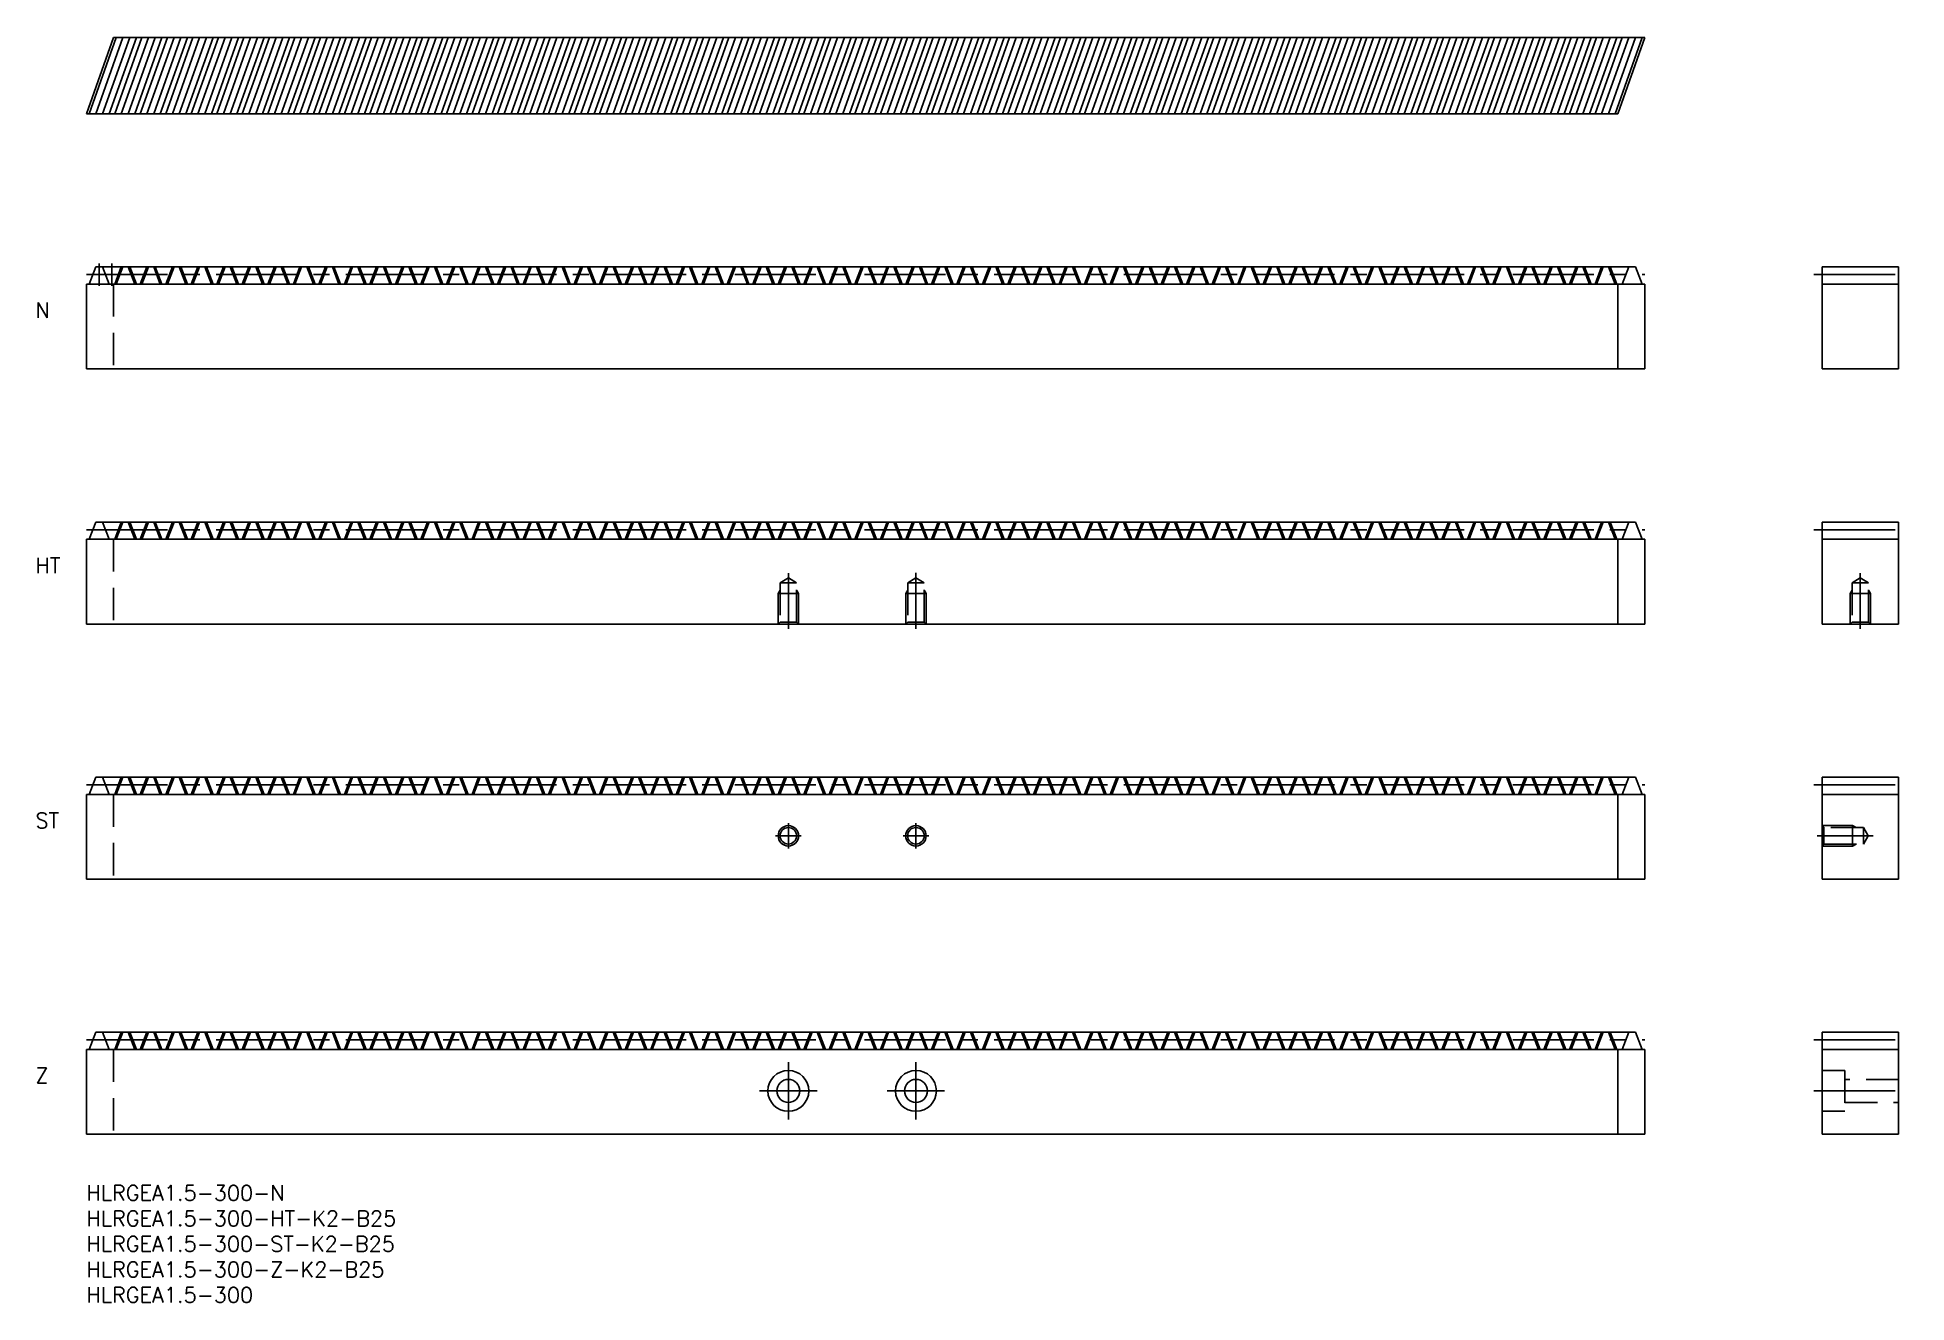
# Model space of a CAD drawing. Extents: x -10 to 357, y -23 to 225.
import ezdxf

# ---------------------------------------------------------------- set-up
doc = ezdxf.new("R2010")
doc.units = 0
doc.header["$LTSCALE"] = 0.5
doc.linetypes.add('CENTER', pattern=[50.8, 31.75, -6.35, 6.35, -6.35])
doc.linetypes.add('DASHED', pattern=[19.05, 12.7, -6.35])
doc.layers.get('0').update_dxf_attribs({"linetype": 'CONTINUOUS'})
for name, color, linetype in [('MSM_CENTER', 1, 'CENTER'), ('MSM_CONTINUOUS', 7, 'CONTINUOUS'), ('MSM_DASHED', 4, 'DASHED'), ('MSM_NARROW', 5, 'CONTINUOUS'), ('MSM_PART_NUMBER', 7, 'CONTINUOUS')]:
    doc.layers.add(name, color=color, linetype=linetype)
doc.styles.get("Standard").update_dxf_attribs({"font": 'txt.shx', "height": 3, "bigfont": 'bigfont.shx'})

msp = doc.modelspace()

# ---------------------------------------------------------------- texts
at = {"layer": 'MSM_PART_NUMBER'}
for s, p in [('N', (-10, 170)), ('HT', (-10, 120)), ('ST', (-10, 70)), ('Z', (-10, 20)), ('HLRGEA1.5-300-N', (0, -3)), ('HLRGEA1.5-300-HT-K2-B25', (0, -8)), ('HLRGEA1.5-300-ST-K2-B25', (0, -13)), ('HLRGEA1.5-300-Z-K2-B25', (0, -18)), ('HLRGEA1.5-300', (0, -23))]:
    msp.add_text(s, height=3, dxfattribs=at).set_placement(p)

# ---------------------------------------------------------------- linework, layer by layer
for p, q in [((5.32, 225), (305.32, 225)), ((0, 210), (300, 210)), ((1.83, 180), (303.49, 180)), ((1.83, 130), (303.49, 130)), ((1.83, 80), (303.49, 80)), ((1.83, 30), (303.49, 30))]:
    msp.add_line(p, q)
at = {"layer": 'MSM_CENTER'}
for p, q in [((2.5, 180.7), (2.5, 176.3)), ((5, 180.7), (5, 176.3)), ((0, 178.5), (305.32, 178.5)), ((338.43, 178.5), (356.57, 178.5)), ((0, 128.5), (305.32, 128.5)), ((338.43, 128.5), (356.57, 128.5)), ((137.5, 119.98), (137.5, 109.05)), ((162.5, 120.03), (162.5, 109.09)), ((347.5, 119.98), (347.5, 109.05)), ((0, 78.5), (305.32, 78.5)), ((338.43, 78.5), (356.57, 78.5)), ((137.5, 66), (137.5, 71)), ((162.5, 66), (162.5, 71)), ((135, 68.5), (140, 68.5)), ((160, 68.5), (165, 68.5)), ((339.05, 68.5), (349.99, 68.5)), ((0, 28.5), (305.32, 28.5)), ((338.43, 28.5), (356.57, 28.5)), ((137.5, 12.87), (137.5, 24.12)), ((162.5, 12.87), (162.5, 24.12)), ((131.87, 18.5), (143.12, 18.5)), ((156.87, 18.5), (168.12, 18.5)), ((338.43, 18.5), (356.57, 18.5))]:
    msp.add_line(p, q, dxfattribs=at)
at = {"layer": 'MSM_CONTINUOUS'}
for p, q in [((5.32, 225), (0, 210)), ((5.85, 225), (0.53, 210)), ((7.15, 225), (1.83, 210)), ((3.17, 210), (8.49, 225)), ((9.79, 225), (4.47, 210)), ((10.85, 225), (5.53, 210)), ((12.15, 225), (6.83, 210)), ((8.17, 210), (13.49, 225)), ((14.79, 225), (9.47, 210)), ((15.85, 225), (10.53, 210)), ((17.15, 225), (11.83, 210)), ((13.17, 210), (18.49, 225)), ((19.79, 225), (14.47, 210)), ((20.85, 225), (15.53, 210)), ((22.15, 225), (16.83, 210)), ((18.17, 210), (23.49, 225)), ((24.79, 225), (19.47, 210)), ((25.85, 225), (20.53, 210)), ((27.15, 225), (21.83, 210)), ((23.17, 210), (28.49, 225)), ((29.79, 225), (24.47, 210)), ((30.85, 225), (25.53, 210)), ((32.15, 225), (26.83, 210)), ((28.17, 210), (33.49, 225)), ((34.79, 225), (29.47, 210)), ((35.85, 225), (30.53, 210)), ((37.15, 225), (31.83, 210)), ((33.17, 210), (38.49, 225)), ((39.79, 225), (34.47, 210)), ((40.85, 225), (35.53, 210)), ((42.15, 225), (36.83, 210)), ((38.17, 210), (43.49, 225)), ((44.79, 225), (39.47, 210)), ((45.85, 225), (40.53, 210)), ((47.15, 225), (41.83, 210)), ((43.17, 210), (48.49, 225)), ((49.79, 225), (44.47, 210)), ((50.85, 225), (45.53, 210)), ((52.15, 225), (46.83, 210)), ((48.17, 210), (53.49, 225)), ((54.79, 225), (49.47, 210)), ((55.85, 225), (50.53, 210)), ((57.15, 225), (51.83, 210)), ((53.17, 210), (58.49, 225)), ((59.79, 225), (54.47, 210)), ((60.85, 225), (55.53, 210)), ((62.15, 225), (56.83, 210)), ((58.17, 210), (63.49, 225)), ((64.79, 225), (59.47, 210)), ((65.85, 225), (60.53, 210)), ((67.15, 225), (61.83, 210)), ((63.17, 210), (68.49, 225)), ((69.79, 225), (64.47, 210)), ((70.85, 225), (65.53, 210)), ((72.15, 225), (66.83, 210)), ((68.17, 210), (73.49, 225)), ((74.79, 225), (69.47, 210)), ((75.85, 225), (70.53, 210)), ((77.15, 225), (71.83, 210)), ((73.17, 210), (78.49, 225)), ((79.79, 225), (74.47, 210)), ((80.85, 225), (75.53, 210)), ((82.15, 225), (76.83, 210)), ((78.17, 210), (83.49, 225)), ((84.79, 225), (79.47, 210)), ((85.85, 225), (80.53, 210)), ((87.15, 225), (81.83, 210)), ((83.17, 210), (88.49, 225)), ((89.79, 225), (84.47, 210)), ((90.85, 225), (85.53, 210)), ((92.15, 225), (86.83, 210)), ((88.17, 210), (93.49, 225)), ((94.79, 225), (89.47, 210)), ((95.85, 225), (90.53, 210)), ((97.15, 225), (91.83, 210)), ((93.17, 210), (98.49, 225)), ((99.79, 225), (94.47, 210)), ((100.85, 225), (95.53, 210)), ((102.15, 225), (96.83, 210)), ((98.17, 210), (103.49, 225)), ((104.79, 225), (99.47, 210)), ((105.85, 225), (100.53, 210)), ((107.15, 225), (101.83, 210)), ((103.17, 210), (108.49, 225)), ((109.79, 225), (104.47, 210)), ((110.85, 225), (105.53, 210)), ((112.15, 225), (106.83, 210)), ((108.17, 210), (113.49, 225)), ((114.79, 225), (109.47, 210)), ((115.85, 225), (110.53, 210)), ((117.15, 225), (111.83, 210)), ((113.17, 210), (118.49, 225)), ((119.79, 225), (114.47, 210)), ((120.85, 225), (115.53, 210)), ((122.15, 225), (116.83, 210)), ((118.17, 210), (123.49, 225)), ((124.79, 225), (119.47, 210)), ((125.85, 225), (120.53, 210)), ((127.15, 225), (121.83, 210)), ((123.17, 210), (128.49, 225)), ((129.79, 225), (124.47, 210)), ((130.85, 225), (125.53, 210)), ((132.15, 225), (126.83, 210)), ((128.17, 210), (133.49, 225)), ((134.79, 225), (129.47, 210)), ((135.85, 225), (130.53, 210)), ((137.15, 225), (131.83, 210)), ((133.17, 210), (138.49, 225)), ((139.79, 225), (134.47, 210)), ((140.85, 225), (135.53, 210)), ((142.15, 225), (136.83, 210)), ((138.17, 210), (143.49, 225)), ((144.79, 225), (139.47, 210)), ((145.85, 225), (140.53, 210)), ((147.15, 225), (141.83, 210)), ((143.17, 210), (148.49, 225)), ((149.79, 225), (144.47, 210)), ((150.85, 225), (145.53, 210)), ((152.15, 225), (146.83, 210)), ((148.17, 210), (153.49, 225)), ((154.79, 225), (149.47, 210)), ((155.85, 225), (150.53, 210)), ((157.15, 225), (151.83, 210)), ((153.17, 210), (158.49, 225)), ((159.79, 225), (154.47, 210)), ((160.85, 225), (155.53, 210)), ((162.15, 225), (156.83, 210)), ((158.17, 210), (163.49, 225)), ((164.79, 225), (159.47, 210)), ((165.85, 225), (160.53, 210)), ((167.15, 225), (161.83, 210)), ((163.17, 210), (168.49, 225)), ((169.79, 225), (164.47, 210)), ((170.85, 225), (165.53, 210)), ((172.15, 225), (166.83, 210)), ((168.17, 210), (173.49, 225)), ((174.79, 225), (169.47, 210)), ((175.85, 225), (170.53, 210)), ((177.15, 225), (171.83, 210)), ((173.17, 210), (178.49, 225)), ((179.79, 225), (174.47, 210)), ((180.85, 225), (175.53, 210)), ((182.15, 225), (176.83, 210)), ((178.17, 210), (183.49, 225)), ((184.79, 225), (179.47, 210)), ((185.85, 225), (180.53, 210)), ((187.15, 225), (181.83, 210)), ((183.17, 210), (188.49, 225)), ((189.79, 225), (184.47, 210)), ((190.85, 225), (185.53, 210)), ((192.15, 225), (186.83, 210)), ((188.17, 210), (193.49, 225)), ((194.79, 225), (189.47, 210)), ((195.85, 225), (190.53, 210)), ((197.15, 225), (191.83, 210)), ((193.17, 210), (198.49, 225)), ((199.79, 225), (194.47, 210)), ((200.85, 225), (195.53, 210)), ((202.15, 225), (196.83, 210)), ((198.17, 210), (203.49, 225)), ((204.79, 225), (199.47, 210)), ((205.85, 225), (200.53, 210)), ((207.15, 225), (201.83, 210)), ((203.17, 210), (208.49, 225)), ((209.79, 225), (204.47, 210)), ((210.85, 225), (205.53, 210)), ((212.15, 225), (206.83, 210)), ((208.17, 210), (213.49, 225)), ((214.79, 225), (209.47, 210)), ((215.85, 225), (210.53, 210)), ((217.15, 225), (211.83, 210)), ((213.17, 210), (218.49, 225)), ((219.79, 225), (214.47, 210)), ((220.85, 225), (215.53, 210)), ((222.15, 225), (216.83, 210)), ((218.17, 210), (223.49, 225)), ((224.79, 225), (219.47, 210)), ((225.85, 225), (220.53, 210)), ((227.15, 225), (221.83, 210)), ((223.17, 210), (228.49, 225)), ((229.79, 225), (224.47, 210)), ((230.85, 225), (225.53, 210)), ((232.15, 225), (226.83, 210)), ((228.17, 210), (233.49, 225)), ((234.79, 225), (229.47, 210)), ((235.85, 225), (230.53, 210)), ((237.15, 225), (231.83, 210)), ((233.17, 210), (238.49, 225)), ((239.79, 225), (234.47, 210)), ((240.85, 225), (235.53, 210)), ((242.15, 225), (236.83, 210)), ((238.17, 210), (243.49, 225)), ((244.79, 225), (239.47, 210)), ((245.85, 225), (240.53, 210)), ((247.15, 225), (241.83, 210)), ((243.17, 210), (248.49, 225)), ((249.79, 225), (244.47, 210)), ((250.85, 225), (245.53, 210)), ((252.15, 225), (246.83, 210)), ((248.17, 210), (253.49, 225)), ((254.79, 225), (249.47, 210)), ((255.85, 225), (250.53, 210)), ((257.15, 225), (251.83, 210)), ((253.17, 210), (258.49, 225)), ((259.79, 225), (254.47, 210)), ((260.85, 225), (255.53, 210)), ((262.15, 225), (256.83, 210)), ((258.17, 210), (263.49, 225)), ((264.79, 225), (259.47, 210)), ((265.85, 225), (260.53, 210)), ((267.15, 225), (261.83, 210)), ((263.17, 210), (268.49, 225)), ((269.79, 225), (264.47, 210)), ((270.85, 225), (265.53, 210)), ((272.15, 225), (266.83, 210)), ((268.17, 210), (273.49, 225)), ((274.79, 225), (269.47, 210)), ((275.85, 225), (270.53, 210)), ((277.15, 225), (271.83, 210)), ((273.17, 210), (278.49, 225)), ((279.79, 225), (274.47, 210)), ((280.85, 225), (275.53, 210)), ((282.15, 225), (276.83, 210)), ((278.17, 210), (283.49, 225)), ((284.79, 225), (279.47, 210)), ((285.85, 225), (280.53, 210)), ((287.15, 225), (281.83, 210)), ((283.17, 210), (288.49, 225)), ((289.79, 225), (284.47, 210)), ((290.85, 225), (285.53, 210)), ((292.15, 225), (286.83, 210)), ((288.17, 210), (293.49, 225)), ((294.79, 225), (289.47, 210)), ((295.85, 225), (290.53, 210)), ((297.15, 225), (291.83, 210)), ((293.17, 210), (298.49, 225)), ((299.79, 225), (294.47, 210)), ((300.85, 225), (295.53, 210)), ((302.15, 225), (296.83, 210)), ((303.49, 225), (298.17, 210)), ((304.79, 225), (299.47, 210)), ((300, 210), (305.32, 225)), ((0.53, 176.63), (1.83, 180)), ((3.17, 180), (4.47, 176.63)), ((5.53, 176.63), (6.83, 180)), ((8.17, 180), (9.47, 176.63)), ((10.53, 176.63), (11.83, 180)), ((13.17, 180), (14.47, 176.63)), ((15.53, 176.63), (16.83, 180)), ((18.17, 180), (19.47, 176.63)), ((20.53, 176.63), (21.83, 180)), ((23.17, 180), (24.47, 176.63)), ((25.53, 176.63), (26.83, 180)), ((28.17, 180), (29.47, 176.63)), ((30.53, 176.63), (31.83, 180)), ((33.17, 180), (34.47, 176.63)), ((35.53, 176.63), (36.83, 180)), ((38.17, 180), (39.47, 176.63)), ((40.53, 176.63), (41.83, 180)), ((43.17, 180), (44.47, 176.63)), ((45.53, 176.63), (46.83, 180)), ((48.17, 180), (49.47, 176.63)), ((50.53, 176.63), (51.83, 180)), ((53.17, 180), (54.47, 176.63)), ((55.53, 176.63), (56.83, 180)), ((58.17, 180), (59.47, 176.63)), ((60.53, 176.63), (61.83, 180)), ((63.17, 180), (64.47, 176.63)), ((65.53, 176.63), (66.83, 180)), ((68.17, 180), (69.47, 176.63)), ((70.53, 176.63), (71.83, 180)), ((73.17, 180), (74.47, 176.63)), ((75.53, 176.63), (76.83, 180)), ((78.17, 180), (79.47, 176.63)), ((80.53, 176.63), (81.83, 180)), ((83.17, 180), (84.47, 176.63)), ((85.53, 176.63), (86.83, 180)), ((88.17, 180), (89.47, 176.63)), ((90.53, 176.63), (91.83, 180)), ((93.17, 180), (94.47, 176.63)), ((95.53, 176.63), (96.83, 180)), ((98.17, 180), (99.47, 176.63)), ((100.53, 176.63), (101.83, 180)), ((103.17, 180), (104.47, 176.63)), ((105.53, 176.63), (106.83, 180)), ((108.17, 180), (109.47, 176.63)), ((110.53, 176.63), (111.83, 180)), ((113.17, 180), (114.47, 176.63)), ((115.53, 176.63), (116.83, 180)), ((118.17, 180), (119.47, 176.63)), ((120.53, 176.63), (121.83, 180)), ((123.17, 180), (124.47, 176.63)), ((125.53, 176.63), (126.83, 180)), ((128.17, 180), (129.47, 176.63)), ((130.53, 176.63), (131.83, 180)), ((133.17, 180), (134.47, 176.63)), ((135.53, 176.63), (136.83, 180)), ((138.17, 180), (139.47, 176.63)), ((140.53, 176.63), (141.83, 180)), ((143.17, 180), (144.47, 176.63)), ((145.53, 176.63), (146.83, 180)), ((148.17, 180), (149.47, 176.63)), ((150.53, 176.63), (151.83, 180)), ((153.17, 180), (154.47, 176.63)), ((155.53, 176.63), (156.83, 180)), ((158.17, 180), (159.47, 176.63)), ((160.53, 176.63), (161.83, 180)), ((163.17, 180), (164.47, 176.63)), ((165.53, 176.63), (166.83, 180)), ((168.17, 180), (169.47, 176.63)), ((170.53, 176.63), (171.83, 180)), ((173.17, 180), (174.47, 176.63)), ((175.53, 176.63), (176.83, 180)), ((178.17, 180), (179.47, 176.63)), ((180.53, 176.63), (181.83, 180)), ((183.17, 180), (184.47, 176.63)), ((185.53, 176.63), (186.83, 180)), ((188.17, 180), (189.47, 176.63)), ((190.53, 176.63), (191.83, 180)), ((193.17, 180), (194.47, 176.63)), ((195.53, 176.63), (196.83, 180)), ((198.17, 180), (199.47, 176.63)), ((200.53, 176.63), (201.83, 180)), ((203.17, 180), (204.47, 176.63)), ((205.53, 176.63), (206.83, 180)), ((208.17, 180), (209.47, 176.63)), ((210.53, 176.63), (211.83, 180)), ((213.17, 180), (214.47, 176.63)), ((215.53, 176.63), (216.83, 180)), ((218.17, 180), (219.47, 176.63)), ((220.53, 176.63), (221.83, 180)), ((223.17, 180), (224.47, 176.63)), ((225.53, 176.63), (226.83, 180)), ((228.17, 180), (229.47, 176.63)), ((230.53, 176.63), (231.83, 180)), ((233.17, 180), (234.47, 176.63)), ((235.53, 176.63), (236.83, 180)), ((238.17, 180), (239.47, 176.63)), ((240.53, 176.63), (241.83, 180)), ((243.17, 180), (244.47, 176.63)), ((245.53, 176.63), (246.83, 180)), ((248.17, 180), (249.47, 176.63)), ((250.53, 176.63), (251.83, 180)), ((253.17, 180), (254.47, 176.63)), ((255.53, 176.63), (256.83, 180)), ((258.17, 180), (259.47, 176.63)), ((260.53, 176.63), (261.83, 180)), ((263.17, 180), (264.47, 176.63)), ((265.53, 176.63), (266.83, 180)), ((268.17, 180), (269.47, 176.63)), ((270.53, 176.63), (271.83, 180)), ((273.17, 180), (274.47, 176.63)), ((275.53, 176.63), (276.83, 180)), ((278.17, 180), (279.47, 176.63)), ((280.53, 176.63), (281.83, 180)), ((283.17, 180), (284.47, 176.63)), ((285.53, 176.63), (286.83, 180)), ((288.17, 180), (289.47, 176.63)), ((290.53, 176.63), (291.83, 180)), ((293.17, 180), (294.47, 176.63)), ((295.53, 176.63), (296.83, 180)), ((298.17, 180), (299.47, 176.63)), ((304.79, 176.63), (303.49, 180)), ((340, 180), (340, 160)), ((355, 180), (340, 180)), ((355, 180), (355, 160)), ((0, 176.63), (0, 160)), ((0, 176.63), (0.53, 176.63)), ((4.47, 176.63), (5.53, 176.63)), ((9.47, 176.63), (10.53, 176.63)), ((14.47, 176.63), (15.53, 176.63)), ((19.47, 176.63), (20.53, 176.63)), ((24.47, 176.63), (25.53, 176.63)), ((29.47, 176.63), (30.53, 176.63)), ((34.47, 176.63), (35.53, 176.63)), ((39.47, 176.63), (40.53, 176.63)), ((44.47, 176.63), (45.53, 176.63)), ((49.47, 176.63), (50.53, 176.63)), ((54.47, 176.63), (55.53, 176.63)), ((59.47, 176.63), (60.53, 176.63)), ((64.47, 176.63), (65.53, 176.63)), ((69.47, 176.63), (70.53, 176.63)), ((74.47, 176.63), (75.53, 176.63)), ((79.47, 176.63), (80.53, 176.63)), ((84.47, 176.63), (85.53, 176.63)), ((89.47, 176.63), (90.53, 176.63)), ((94.47, 176.63), (95.53, 176.63)), ((99.47, 176.63), (100.53, 176.63)), ((104.47, 176.63), (105.53, 176.63)), ((109.47, 176.63), (110.53, 176.63)), ((114.47, 176.63), (115.53, 176.63)), ((119.47, 176.63), (120.53, 176.63)), ((124.47, 176.63), (125.53, 176.63)), ((129.47, 176.63), (130.53, 176.63)), ((134.47, 176.63), (135.53, 176.63)), ((139.47, 176.63), (140.53, 176.63)), ((144.47, 176.63), (145.53, 176.63)), ((149.47, 176.63), (150.53, 176.63)), ((154.47, 176.63), (155.53, 176.63)), ((159.47, 176.63), (160.53, 176.63)), ((164.47, 176.63), (165.53, 176.63)), ((169.47, 176.63), (170.53, 176.63)), ((174.47, 176.63), (175.53, 176.63)), ((179.47, 176.63), (180.53, 176.63)), ((184.47, 176.63), (185.53, 176.63)), ((189.47, 176.63), (190.53, 176.63)), ((194.47, 176.63), (195.53, 176.63)), ((199.47, 176.63), (200.53, 176.63)), ((204.47, 176.63), (205.53, 176.63)), ((209.47, 176.63), (210.53, 176.63)), ((214.47, 176.63), (215.53, 176.63)), ((219.47, 176.63), (220.53, 176.63)), ((224.47, 176.63), (225.53, 176.63)), ((229.47, 176.63), (230.53, 176.63)), ((234.47, 176.63), (235.53, 176.63)), ((239.47, 176.63), (240.53, 176.63)), ((244.47, 176.63), (245.53, 176.63)), ((249.47, 176.63), (250.53, 176.63)), ((254.47, 176.63), (255.53, 176.63)), ((259.47, 176.63), (260.53, 176.63)), ((264.47, 176.63), (265.53, 176.63)), ((269.47, 176.63), (270.53, 176.63)), ((274.47, 176.63), (275.53, 176.63)), ((279.47, 176.63), (280.53, 176.63)), ((284.47, 176.63), (285.53, 176.63)), ((289.47, 176.63), (290.53, 176.63)), ((294.47, 176.63), (295.53, 176.63)), ((299.47, 176.63), (305.32, 176.63)), ((300, 176.63), (300, 160)), ((305.32, 176.63), (305.32, 160)), ((340, 176.63), (355, 176.63)), ((0, 160), (305.32, 160)), ((340, 160), (355, 160)), ((0.53, 126.63), (1.83, 130)), ((3.17, 130), (4.47, 126.63)), ((5.53, 126.63), (6.83, 130)), ((8.17, 130), (9.47, 126.63)), ((10.53, 126.63), (11.83, 130)), ((13.17, 130), (14.47, 126.63)), ((15.53, 126.63), (16.83, 130)), ((18.17, 130), (19.47, 126.63)), ((20.53, 126.63), (21.83, 130)), ((23.17, 130), (24.47, 126.63)), ((25.53, 126.63), (26.83, 130)), ((28.17, 130), (29.47, 126.63)), ((30.53, 126.63), (31.83, 130)), ((33.17, 130), (34.47, 126.63)), ((35.53, 126.63), (36.83, 130)), ((38.17, 130), (39.47, 126.63)), ((40.53, 126.63), (41.83, 130)), ((43.17, 130), (44.47, 126.63)), ((45.53, 126.63), (46.83, 130)), ((48.17, 130), (49.47, 126.63)), ((50.53, 126.63), (51.83, 130)), ((53.17, 130), (54.47, 126.63)), ((55.53, 126.63), (56.83, 130)), ((58.17, 130), (59.47, 126.63)), ((60.53, 126.63), (61.83, 130)), ((63.17, 130), (64.47, 126.63)), ((65.53, 126.63), (66.83, 130)), ((68.17, 130), (69.47, 126.63)), ((70.53, 126.63), (71.83, 130)), ((73.17, 130), (74.47, 126.63)), ((75.53, 126.63), (76.83, 130)), ((78.17, 130), (79.47, 126.63)), ((80.53, 126.63), (81.83, 130)), ((83.17, 130), (84.47, 126.63)), ((85.53, 126.63), (86.83, 130)), ((88.17, 130), (89.47, 126.63)), ((90.53, 126.63), (91.83, 130)), ((93.17, 130), (94.47, 126.63)), ((95.53, 126.63), (96.83, 130)), ((98.17, 130), (99.47, 126.63)), ((100.53, 126.63), (101.83, 130)), ((103.17, 130), (104.47, 126.63)), ((105.53, 126.63), (106.83, 130)), ((108.17, 130), (109.47, 126.63)), ((110.53, 126.63), (111.83, 130)), ((113.17, 130), (114.47, 126.63)), ((115.53, 126.63), (116.83, 130)), ((118.17, 130), (119.47, 126.63)), ((120.53, 126.63), (121.83, 130)), ((123.17, 130), (124.47, 126.63)), ((125.53, 126.63), (126.83, 130)), ((128.17, 130), (129.47, 126.63)), ((130.53, 126.63), (131.83, 130)), ((133.17, 130), (134.47, 126.63)), ((135.53, 126.63), (136.83, 130)), ((138.17, 130), (139.47, 126.63)), ((140.53, 126.63), (141.83, 130)), ((143.17, 130), (144.47, 126.63)), ((145.53, 126.63), (146.83, 130)), ((148.17, 130), (149.47, 126.63)), ((150.53, 126.63), (151.83, 130)), ((153.17, 130), (154.47, 126.63)), ((155.53, 126.63), (156.83, 130)), ((158.17, 130), (159.47, 126.63)), ((160.53, 126.63), (161.83, 130)), ((163.17, 130), (164.47, 126.63)), ((165.53, 126.63), (166.83, 130)), ((168.17, 130), (169.47, 126.63)), ((170.53, 126.63), (171.83, 130)), ((173.17, 130), (174.47, 126.63)), ((175.53, 126.63), (176.83, 130)), ((178.17, 130), (179.47, 126.63)), ((180.53, 126.63), (181.83, 130)), ((183.17, 130), (184.47, 126.63)), ((185.53, 126.63), (186.83, 130)), ((188.17, 130), (189.47, 126.63)), ((190.53, 126.63), (191.83, 130)), ((193.17, 130), (194.47, 126.63)), ((195.53, 126.63), (196.83, 130)), ((198.17, 130), (199.47, 126.63)), ((200.53, 126.63), (201.83, 130)), ((203.17, 130), (204.47, 126.63)), ((205.53, 126.63), (206.83, 130)), ((208.17, 130), (209.47, 126.63)), ((210.53, 126.63), (211.83, 130)), ((213.17, 130), (214.47, 126.63)), ((215.53, 126.63), (216.83, 130)), ((218.17, 130), (219.47, 126.63)), ((220.53, 126.63), (221.83, 130)), ((223.17, 130), (224.47, 126.63)), ((225.53, 126.63), (226.83, 130)), ((228.17, 130), (229.47, 126.63)), ((230.53, 126.63), (231.83, 130)), ((233.17, 130), (234.47, 126.63)), ((235.53, 126.63), (236.83, 130)), ((238.17, 130), (239.47, 126.63)), ((240.53, 126.63), (241.83, 130)), ((243.17, 130), (244.47, 126.63)), ((245.53, 126.63), (246.83, 130)), ((248.17, 130), (249.47, 126.63)), ((250.53, 126.63), (251.83, 130)), ((253.17, 130), (254.47, 126.63)), ((255.53, 126.63), (256.83, 130)), ((258.17, 130), (259.47, 126.63)), ((260.53, 126.63), (261.83, 130)), ((263.17, 130), (264.47, 126.63)), ((265.53, 126.63), (266.83, 130)), ((268.17, 130), (269.47, 126.63)), ((270.53, 126.63), (271.83, 130)), ((273.17, 130), (274.47, 126.63)), ((275.53, 126.63), (276.83, 130)), ((278.17, 130), (279.47, 126.63)), ((280.53, 126.63), (281.83, 130)), ((283.17, 130), (284.47, 126.63)), ((285.53, 126.63), (286.83, 130)), ((288.17, 130), (289.47, 126.63)), ((290.53, 126.63), (291.83, 130)), ((293.17, 130), (294.47, 126.63)), ((295.53, 126.63), (296.83, 130)), ((298.17, 130), (299.47, 126.63)), ((304.79, 126.63), (303.49, 130)), ((340, 130), (340, 110)), ((355, 130), (340, 130)), ((355, 130), (355, 110)), ((0, 126.63), (0, 110)), ((0, 126.63), (0.53, 126.63)), ((4.47, 126.63), (5.53, 126.63)), ((9.47, 126.63), (10.53, 126.63)), ((14.47, 126.63), (15.53, 126.63)), ((19.47, 126.63), (20.53, 126.63)), ((24.47, 126.63), (25.53, 126.63)), ((29.47, 126.63), (30.53, 126.63)), ((34.47, 126.63), (35.53, 126.63)), ((39.47, 126.63), (40.53, 126.63)), ((44.47, 126.63), (45.53, 126.63)), ((49.47, 126.63), (50.53, 126.63)), ((54.47, 126.63), (55.53, 126.63)), ((59.47, 126.63), (60.53, 126.63)), ((64.47, 126.63), (65.53, 126.63)), ((69.47, 126.63), (70.53, 126.63)), ((74.47, 126.63), (75.53, 126.63)), ((79.47, 126.63), (80.53, 126.63)), ((84.47, 126.63), (85.53, 126.63)), ((89.47, 126.63), (90.53, 126.63)), ((94.47, 126.63), (95.53, 126.63)), ((99.47, 126.63), (100.53, 126.63)), ((104.47, 126.63), (105.53, 126.63)), ((109.47, 126.63), (110.53, 126.63)), ((114.47, 126.63), (115.53, 126.63)), ((119.47, 126.63), (120.53, 126.63)), ((124.47, 126.63), (125.53, 126.63)), ((129.47, 126.63), (130.53, 126.63)), ((134.47, 126.63), (135.53, 126.63)), ((139.47, 126.63), (140.53, 126.63)), ((144.47, 126.63), (145.53, 126.63)), ((149.47, 126.63), (150.53, 126.63)), ((154.47, 126.63), (155.53, 126.63)), ((159.47, 126.63), (160.53, 126.63)), ((164.47, 126.63), (165.53, 126.63)), ((169.47, 126.63), (170.53, 126.63)), ((174.47, 126.63), (175.53, 126.63)), ((179.47, 126.63), (180.53, 126.63)), ((184.47, 126.63), (185.53, 126.63)), ((189.47, 126.63), (190.53, 126.63)), ((194.47, 126.63), (195.53, 126.63)), ((199.47, 126.63), (200.53, 126.63)), ((204.47, 126.63), (205.53, 126.63)), ((209.47, 126.63), (210.53, 126.63)), ((214.47, 126.63), (215.53, 126.63)), ((219.47, 126.63), (220.53, 126.63)), ((224.47, 126.63), (225.53, 126.63)), ((229.47, 126.63), (230.53, 126.63)), ((234.47, 126.63), (235.53, 126.63)), ((239.47, 126.63), (240.53, 126.63)), ((244.47, 126.63), (245.53, 126.63)), ((249.47, 126.63), (250.53, 126.63)), ((254.47, 126.63), (255.53, 126.63)), ((259.47, 126.63), (260.53, 126.63)), ((264.47, 126.63), (265.53, 126.63)), ((269.47, 126.63), (270.53, 126.63)), ((274.47, 126.63), (275.53, 126.63)), ((279.47, 126.63), (280.53, 126.63)), ((284.47, 126.63), (285.53, 126.63)), ((289.47, 126.63), (290.53, 126.63)), ((294.47, 126.63), (295.53, 126.63)), ((299.47, 126.63), (305.32, 126.63)), ((300, 126.63), (300, 110)), ((305.32, 126.63), (305.32, 110)), ((340, 126.63), (355, 126.63)), ((0, 110), (305.32, 110)), ((340, 110), (355, 110)), ((0.53, 76.62), (1.83, 80)), ((3.17, 80), (4.47, 76.62)), ((5.53, 76.62), (6.83, 80)), ((8.17, 80), (9.47, 76.62)), ((10.53, 76.62), (11.83, 80)), ((13.17, 80), (14.47, 76.62)), ((15.53, 76.62), (16.83, 80)), ((18.17, 80), (19.47, 76.62)), ((20.53, 76.62), (21.83, 80)), ((23.17, 80), (24.47, 76.62)), ((25.53, 76.62), (26.83, 80)), ((28.17, 80), (29.47, 76.62)), ((30.53, 76.62), (31.83, 80)), ((33.17, 80), (34.47, 76.62)), ((35.53, 76.62), (36.83, 80)), ((38.17, 80), (39.47, 76.62)), ((40.53, 76.62), (41.83, 80)), ((43.17, 80), (44.47, 76.62)), ((45.53, 76.62), (46.83, 80)), ((48.17, 80), (49.47, 76.62)), ((50.53, 76.62), (51.83, 80)), ((53.17, 80), (54.47, 76.62)), ((55.53, 76.62), (56.83, 80)), ((58.17, 80), (59.47, 76.62)), ((60.53, 76.62), (61.83, 80)), ((63.17, 80), (64.47, 76.62)), ((65.53, 76.62), (66.83, 80)), ((68.17, 80), (69.47, 76.62)), ((70.53, 76.62), (71.83, 80)), ((73.17, 80), (74.47, 76.62)), ((75.53, 76.62), (76.83, 80)), ((78.17, 80), (79.47, 76.62)), ((80.53, 76.62), (81.83, 80)), ((83.17, 80), (84.47, 76.62)), ((85.53, 76.62), (86.83, 80)), ((88.17, 80), (89.47, 76.62)), ((90.53, 76.62), (91.83, 80)), ((93.17, 80), (94.47, 76.62)), ((95.53, 76.62), (96.83, 80)), ((98.17, 80), (99.47, 76.62)), ((100.53, 76.62), (101.83, 80)), ((103.17, 80), (104.47, 76.62)), ((105.53, 76.62), (106.83, 80)), ((108.17, 80), (109.47, 76.62)), ((110.53, 76.62), (111.83, 80)), ((113.17, 80), (114.47, 76.62)), ((115.53, 76.62), (116.83, 80)), ((118.17, 80), (119.47, 76.62)), ((120.53, 76.62), (121.83, 80)), ((123.17, 80), (124.47, 76.62)), ((125.53, 76.62), (126.83, 80)), ((128.17, 80), (129.47, 76.62)), ((130.53, 76.62), (131.83, 80)), ((133.17, 80), (134.47, 76.62)), ((135.53, 76.62), (136.83, 80)), ((138.17, 80), (139.47, 76.62)), ((140.53, 76.62), (141.83, 80)), ((143.17, 80), (144.47, 76.62)), ((145.53, 76.62), (146.83, 80)), ((148.17, 80), (149.47, 76.62)), ((150.53, 76.62), (151.83, 80)), ((153.17, 80), (154.47, 76.62)), ((155.53, 76.62), (156.83, 80)), ((158.17, 80), (159.47, 76.62)), ((160.53, 76.62), (161.83, 80)), ((163.17, 80), (164.47, 76.62)), ((165.53, 76.62), (166.83, 80)), ((168.17, 80), (169.47, 76.62)), ((170.53, 76.62), (171.83, 80)), ((173.17, 80), (174.47, 76.62)), ((175.53, 76.62), (176.83, 80)), ((178.17, 80), (179.47, 76.62)), ((180.53, 76.62), (181.83, 80)), ((183.17, 80), (184.47, 76.62)), ((185.53, 76.62), (186.83, 80)), ((188.17, 80), (189.47, 76.62)), ((190.53, 76.62), (191.83, 80)), ((193.17, 80), (194.47, 76.62)), ((195.53, 76.62), (196.83, 80)), ((198.17, 80), (199.47, 76.62)), ((200.53, 76.62), (201.83, 80)), ((203.17, 80), (204.47, 76.62)), ((205.53, 76.62), (206.83, 80)), ((208.17, 80), (209.47, 76.62)), ((210.53, 76.62), (211.83, 80)), ((213.17, 80), (214.47, 76.62)), ((215.53, 76.62), (216.83, 80)), ((218.17, 80), (219.47, 76.62)), ((220.53, 76.62), (221.83, 80)), ((223.17, 80), (224.47, 76.62)), ((225.53, 76.62), (226.83, 80)), ((228.17, 80), (229.47, 76.62)), ((230.53, 76.62), (231.83, 80)), ((233.17, 80), (234.47, 76.62)), ((235.53, 76.62), (236.83, 80)), ((238.17, 80), (239.47, 76.62)), ((240.53, 76.62), (241.83, 80)), ((243.17, 80), (244.47, 76.62)), ((245.53, 76.62), (246.83, 80)), ((248.17, 80), (249.47, 76.62)), ((250.53, 76.62), (251.83, 80)), ((253.17, 80), (254.47, 76.62)), ((255.53, 76.62), (256.83, 80)), ((258.17, 80), (259.47, 76.62)), ((260.53, 76.62), (261.83, 80)), ((263.17, 80), (264.47, 76.62)), ((265.53, 76.62), (266.83, 80)), ((268.17, 80), (269.47, 76.62)), ((270.53, 76.62), (271.83, 80)), ((273.17, 80), (274.47, 76.62)), ((275.53, 76.62), (276.83, 80)), ((278.17, 80), (279.47, 76.62)), ((280.53, 76.62), (281.83, 80)), ((283.17, 80), (284.47, 76.62)), ((285.53, 76.62), (286.83, 80)), ((288.17, 80), (289.47, 76.62)), ((290.53, 76.62), (291.83, 80)), ((293.17, 80), (294.47, 76.62)), ((295.53, 76.62), (296.83, 80)), ((298.17, 80), (299.47, 76.62)), ((304.79, 76.62), (303.49, 80)), ((340, 80), (340, 60)), ((355, 80), (340, 80)), ((355, 80), (355, 60)), ((0, 76.62), (0, 60)), ((0, 76.62), (0.53, 76.62)), ((4.47, 76.62), (5.53, 76.62)), ((9.47, 76.62), (10.53, 76.62)), ((14.47, 76.62), (15.53, 76.62)), ((19.47, 76.62), (20.53, 76.62)), ((24.47, 76.62), (25.53, 76.62)), ((29.47, 76.62), (30.53, 76.62)), ((34.47, 76.62), (35.53, 76.62)), ((39.47, 76.62), (40.53, 76.62)), ((44.47, 76.62), (45.53, 76.62)), ((49.47, 76.62), (50.53, 76.62)), ((54.47, 76.62), (55.53, 76.62)), ((59.47, 76.62), (60.53, 76.62)), ((64.47, 76.62), (65.53, 76.62)), ((69.47, 76.62), (70.53, 76.62)), ((74.47, 76.62), (75.53, 76.62)), ((79.47, 76.62), (80.53, 76.62)), ((84.47, 76.62), (85.53, 76.62)), ((89.47, 76.62), (90.53, 76.62)), ((94.47, 76.62), (95.53, 76.62)), ((99.47, 76.62), (100.53, 76.62)), ((104.47, 76.62), (105.53, 76.62)), ((109.47, 76.62), (110.53, 76.62)), ((114.47, 76.62), (115.53, 76.62)), ((119.47, 76.62), (120.53, 76.62)), ((124.47, 76.62), (125.53, 76.62)), ((129.47, 76.62), (130.53, 76.62)), ((134.47, 76.62), (135.53, 76.62)), ((139.47, 76.62), (140.53, 76.62)), ((144.47, 76.62), (145.53, 76.62)), ((149.47, 76.62), (150.53, 76.62)), ((154.47, 76.62), (155.53, 76.62)), ((159.47, 76.62), (160.53, 76.62)), ((164.47, 76.62), (165.53, 76.62)), ((169.47, 76.62), (170.53, 76.62)), ((174.47, 76.62), (175.53, 76.62)), ((179.47, 76.62), (180.53, 76.62)), ((184.47, 76.62), (185.53, 76.62)), ((189.47, 76.62), (190.53, 76.62)), ((194.47, 76.62), (195.53, 76.62)), ((199.47, 76.62), (200.53, 76.62)), ((204.47, 76.62), (205.53, 76.62)), ((209.47, 76.62), (210.53, 76.62)), ((214.47, 76.62), (215.53, 76.62)), ((219.47, 76.62), (220.53, 76.62)), ((224.47, 76.62), (225.53, 76.62)), ((229.47, 76.62), (230.53, 76.62)), ((234.47, 76.62), (235.53, 76.62)), ((239.47, 76.62), (240.53, 76.62)), ((244.47, 76.62), (245.53, 76.62)), ((249.47, 76.62), (250.53, 76.62)), ((254.47, 76.62), (255.53, 76.62)), ((259.47, 76.62), (260.53, 76.62)), ((264.47, 76.62), (265.53, 76.62)), ((269.47, 76.62), (270.53, 76.62)), ((274.47, 76.62), (275.53, 76.62)), ((279.47, 76.62), (280.53, 76.62)), ((284.47, 76.62), (285.53, 76.62)), ((289.47, 76.62), (290.53, 76.62)), ((294.47, 76.62), (295.53, 76.62)), ((299.47, 76.62), (305.32, 76.62)), ((300, 76.62), (300, 60)), ((305.32, 76.62), (305.32, 60)), ((340, 76.62), (355, 76.62)), ((340.23, 76.62), (340.43, 76.62)), ((340.23, 76.62), (340.43, 76.62)), ((0, 60), (305.32, 60)), ((340, 60), (355, 60)), ((0.53, 26.62), (1.83, 30)), ((3.17, 30), (4.47, 26.62)), ((5.53, 26.62), (6.83, 30)), ((8.17, 30), (9.47, 26.62)), ((10.53, 26.62), (11.83, 30)), ((13.17, 30), (14.47, 26.62)), ((15.53, 26.62), (16.83, 30)), ((18.17, 30), (19.47, 26.62)), ((20.53, 26.62), (21.83, 30)), ((23.17, 30), (24.47, 26.62)), ((25.53, 26.62), (26.83, 30)), ((28.17, 30), (29.47, 26.62)), ((30.53, 26.62), (31.83, 30)), ((33.17, 30), (34.47, 26.62)), ((35.53, 26.62), (36.83, 30)), ((38.17, 30), (39.47, 26.62)), ((40.53, 26.62), (41.83, 30)), ((43.17, 30), (44.47, 26.62)), ((45.53, 26.62), (46.83, 30)), ((48.17, 30), (49.47, 26.62)), ((50.53, 26.62), (51.83, 30)), ((53.17, 30), (54.47, 26.62)), ((55.53, 26.62), (56.83, 30)), ((58.17, 30), (59.47, 26.62)), ((60.53, 26.62), (61.83, 30)), ((63.17, 30), (64.47, 26.62)), ((65.53, 26.62), (66.83, 30)), ((68.17, 30), (69.47, 26.62)), ((70.53, 26.62), (71.83, 30)), ((73.17, 30), (74.47, 26.62)), ((75.53, 26.62), (76.83, 30)), ((78.17, 30), (79.47, 26.62)), ((80.53, 26.62), (81.83, 30)), ((83.17, 30), (84.47, 26.62)), ((85.53, 26.62), (86.83, 30)), ((88.17, 30), (89.47, 26.62)), ((90.53, 26.62), (91.83, 30)), ((93.17, 30), (94.47, 26.62)), ((95.53, 26.62), (96.83, 30)), ((98.17, 30), (99.47, 26.62)), ((100.53, 26.62), (101.83, 30)), ((103.17, 30), (104.47, 26.62)), ((105.53, 26.62), (106.83, 30)), ((108.17, 30), (109.47, 26.62)), ((110.53, 26.62), (111.83, 30)), ((113.17, 30), (114.47, 26.62)), ((115.53, 26.62), (116.83, 30)), ((118.17, 30), (119.47, 26.62)), ((120.53, 26.62), (121.83, 30)), ((123.17, 30), (124.47, 26.62)), ((125.53, 26.62), (126.83, 30)), ((128.17, 30), (129.47, 26.62)), ((130.53, 26.62), (131.83, 30)), ((133.17, 30), (134.47, 26.62)), ((135.53, 26.62), (136.83, 30)), ((138.17, 30), (139.47, 26.62)), ((140.53, 26.62), (141.83, 30)), ((143.17, 30), (144.47, 26.62)), ((145.53, 26.62), (146.83, 30)), ((148.17, 30), (149.47, 26.62)), ((150.53, 26.62), (151.83, 30)), ((153.17, 30), (154.47, 26.62)), ((155.53, 26.62), (156.83, 30)), ((158.17, 30), (159.47, 26.62)), ((160.53, 26.62), (161.83, 30)), ((163.17, 30), (164.47, 26.62)), ((165.53, 26.62), (166.83, 30)), ((168.17, 30), (169.47, 26.62)), ((170.53, 26.62), (171.83, 30)), ((173.17, 30), (174.47, 26.62)), ((175.53, 26.62), (176.83, 30)), ((178.17, 30), (179.47, 26.62)), ((180.53, 26.62), (181.83, 30)), ((183.17, 30), (184.47, 26.62)), ((185.53, 26.62), (186.83, 30)), ((188.17, 30), (189.47, 26.62)), ((190.53, 26.62), (191.83, 30)), ((193.17, 30), (194.47, 26.62)), ((195.53, 26.62), (196.83, 30)), ((198.17, 30), (199.47, 26.62)), ((200.53, 26.62), (201.83, 30)), ((203.17, 30), (204.47, 26.62)), ((205.53, 26.62), (206.83, 30)), ((208.17, 30), (209.47, 26.62)), ((210.53, 26.62), (211.83, 30)), ((213.17, 30), (214.47, 26.62)), ((215.53, 26.62), (216.83, 30)), ((218.17, 30), (219.47, 26.62)), ((220.53, 26.62), (221.83, 30)), ((223.17, 30), (224.47, 26.62)), ((225.53, 26.62), (226.83, 30)), ((228.17, 30), (229.47, 26.62)), ((230.53, 26.62), (231.83, 30)), ((233.17, 30), (234.47, 26.62)), ((235.53, 26.62), (236.83, 30)), ((238.17, 30), (239.47, 26.62)), ((240.53, 26.62), (241.83, 30)), ((243.17, 30), (244.47, 26.62)), ((245.53, 26.62), (246.83, 30)), ((248.17, 30), (249.47, 26.62)), ((250.53, 26.62), (251.83, 30)), ((253.17, 30), (254.47, 26.62)), ((255.53, 26.62), (256.83, 30)), ((258.17, 30), (259.47, 26.62)), ((260.53, 26.62), (261.83, 30)), ((263.17, 30), (264.47, 26.62)), ((265.53, 26.62), (266.83, 30)), ((268.17, 30), (269.47, 26.62)), ((270.53, 26.62), (271.83, 30)), ((273.17, 30), (274.47, 26.62)), ((275.53, 26.62), (276.83, 30)), ((278.17, 30), (279.47, 26.62)), ((280.53, 26.62), (281.83, 30)), ((283.17, 30), (284.47, 26.62)), ((285.53, 26.62), (286.83, 30)), ((288.17, 30), (289.47, 26.62)), ((290.53, 26.62), (291.83, 30)), ((293.17, 30), (294.47, 26.62)), ((295.53, 26.62), (296.83, 30)), ((298.17, 30), (299.47, 26.62)), ((304.79, 26.62), (303.49, 30)), ((340, 30), (340, 10)), ((355, 30), (340, 30)), ((355, 30), (355, 10)), ((0, 26.62), (0, 10)), ((0, 26.62), (0.53, 26.62)), ((4.47, 26.62), (5.53, 26.62)), ((9.47, 26.62), (10.53, 26.62)), ((14.47, 26.62), (15.53, 26.62)), ((19.47, 26.62), (20.53, 26.62)), ((24.47, 26.62), (25.53, 26.62)), ((29.47, 26.62), (30.53, 26.62)), ((34.47, 26.62), (35.53, 26.62)), ((39.47, 26.62), (40.53, 26.62)), ((44.47, 26.62), (45.53, 26.62)), ((49.47, 26.62), (50.53, 26.62)), ((54.47, 26.62), (55.53, 26.62)), ((59.47, 26.62), (60.53, 26.62)), ((64.47, 26.62), (65.53, 26.62)), ((69.47, 26.62), (70.53, 26.62)), ((74.47, 26.62), (75.53, 26.62)), ((79.47, 26.62), (80.53, 26.62)), ((84.47, 26.62), (85.53, 26.62)), ((89.47, 26.62), (90.53, 26.62)), ((94.47, 26.62), (95.53, 26.62)), ((99.47, 26.62), (100.53, 26.62)), ((104.47, 26.62), (105.53, 26.62)), ((109.47, 26.62), (110.53, 26.62)), ((114.47, 26.62), (115.53, 26.62)), ((119.47, 26.62), (120.53, 26.62)), ((124.47, 26.62), (125.53, 26.62)), ((129.47, 26.62), (130.53, 26.62)), ((134.47, 26.62), (135.53, 26.62)), ((139.47, 26.62), (140.53, 26.62)), ((144.47, 26.62), (145.53, 26.62)), ((149.47, 26.62), (150.53, 26.62)), ((154.47, 26.62), (155.53, 26.62)), ((159.47, 26.62), (160.53, 26.62)), ((164.47, 26.62), (165.53, 26.62)), ((169.47, 26.62), (170.53, 26.62)), ((174.47, 26.62), (175.53, 26.62)), ((179.47, 26.62), (180.53, 26.62)), ((184.47, 26.62), (185.53, 26.62)), ((189.47, 26.62), (190.53, 26.62)), ((194.47, 26.62), (195.53, 26.62)), ((199.47, 26.62), (200.53, 26.62)), ((204.47, 26.62), (205.53, 26.62)), ((209.47, 26.62), (210.53, 26.62)), ((214.47, 26.62), (215.53, 26.62)), ((219.47, 26.62), (220.53, 26.62)), ((224.47, 26.62), (225.53, 26.62)), ((229.47, 26.62), (230.53, 26.62)), ((234.47, 26.62), (235.53, 26.62)), ((239.47, 26.62), (240.53, 26.62)), ((244.47, 26.62), (245.53, 26.62)), ((249.47, 26.62), (250.53, 26.62)), ((254.47, 26.62), (255.53, 26.62)), ((259.47, 26.62), (260.53, 26.62)), ((264.47, 26.62), (265.53, 26.62)), ((269.47, 26.62), (270.53, 26.62)), ((274.47, 26.62), (275.53, 26.62)), ((279.47, 26.62), (280.53, 26.62)), ((284.47, 26.62), (285.53, 26.62)), ((289.47, 26.62), (290.53, 26.62)), ((294.47, 26.62), (295.53, 26.62)), ((299.47, 26.62), (305.32, 26.62)), ((300, 26.62), (300, 10)), ((305.32, 26.62), (305.32, 10)), ((340, 26.62), (355, 26.62)), ((0, 10), (305.32, 10)), ((340, 10), (355, 10))]:
    msp.add_line(p, q, dxfattribs=at)
for centre, radius in [((137.5, 68.5), 1.62), ((162.5, 68.5), 1.62), ((137.5, 18.5), 4), ((162.5, 18.5), 4), ((137.5, 18.5), 2.25), ((162.5, 18.5), 2.25)]:
    msp.add_circle(centre, radius, dxfattribs=at)
at = {"layer": 'MSM_DASHED'}
for p, q in [((7.15, 180), (5.85, 176.63)), ((9.79, 176.63), (8.49, 180)), ((12.15, 180), (10.85, 176.63)), ((14.79, 176.63), (13.49, 180)), ((17.15, 180), (15.85, 176.63)), ((19.79, 176.63), (18.49, 180)), ((22.15, 180), (20.85, 176.63)), ((24.79, 176.63), (23.49, 180)), ((27.15, 180), (25.85, 176.63)), ((29.79, 176.63), (28.49, 180)), ((32.15, 180), (30.85, 176.63)), ((34.79, 176.63), (33.49, 180)), ((37.15, 180), (35.85, 176.63)), ((39.79, 176.63), (38.49, 180)), ((42.15, 180), (40.85, 176.63)), ((44.79, 176.63), (43.49, 180)), ((47.15, 180), (45.85, 176.63)), ((49.79, 176.63), (48.49, 180)), ((52.15, 180), (50.85, 176.63)), ((54.79, 176.63), (53.49, 180)), ((57.15, 180), (55.85, 176.63)), ((59.79, 176.63), (58.49, 180)), ((62.15, 180), (60.85, 176.63)), ((64.79, 176.63), (63.49, 180)), ((67.15, 180), (65.85, 176.63)), ((69.79, 176.63), (68.49, 180)), ((72.15, 180), (70.85, 176.63)), ((74.79, 176.63), (73.49, 180)), ((77.15, 180), (75.85, 176.63)), ((79.79, 176.63), (78.49, 180)), ((82.15, 180), (80.85, 176.63)), ((84.79, 176.63), (83.49, 180)), ((87.15, 180), (85.85, 176.63)), ((89.79, 176.63), (88.49, 180)), ((92.15, 180), (90.85, 176.63)), ((94.79, 176.63), (93.49, 180)), ((97.15, 180), (95.85, 176.63)), ((99.79, 176.63), (98.49, 180)), ((102.15, 180), (100.85, 176.63)), ((104.79, 176.63), (103.49, 180)), ((107.15, 180), (105.85, 176.63)), ((109.79, 176.63), (108.49, 180)), ((112.15, 180), (110.85, 176.63)), ((114.79, 176.63), (113.49, 180)), ((117.15, 180), (115.85, 176.63)), ((119.79, 176.63), (118.49, 180)), ((122.15, 180), (120.85, 176.63)), ((124.79, 176.63), (123.49, 180)), ((127.15, 180), (125.85, 176.63)), ((129.79, 176.63), (128.49, 180)), ((132.15, 180), (130.85, 176.63)), ((134.79, 176.63), (133.49, 180)), ((137.15, 180), (135.85, 176.63)), ((139.79, 176.63), (138.49, 180)), ((142.15, 180), (140.85, 176.63)), ((144.79, 176.63), (143.49, 180)), ((147.15, 180), (145.85, 176.63)), ((149.79, 176.63), (148.49, 180)), ((152.15, 180), (150.85, 176.63)), ((154.79, 176.63), (153.49, 180)), ((157.15, 180), (155.85, 176.63)), ((159.79, 176.63), (158.49, 180)), ((162.15, 180), (160.85, 176.63)), ((164.79, 176.63), (163.49, 180)), ((167.15, 180), (165.85, 176.63)), ((169.79, 176.63), (168.49, 180)), ((172.15, 180), (170.85, 176.63)), ((174.79, 176.63), (173.49, 180)), ((177.15, 180), (175.85, 176.63)), ((179.79, 176.63), (178.49, 180)), ((182.15, 180), (180.85, 176.63)), ((184.79, 176.63), (183.49, 180)), ((187.15, 180), (185.85, 176.63)), ((189.79, 176.63), (188.49, 180)), ((192.15, 180), (190.85, 176.63)), ((194.79, 176.63), (193.49, 180)), ((197.15, 180), (195.85, 176.63)), ((199.79, 176.63), (198.49, 180)), ((202.15, 180), (200.85, 176.63)), ((204.79, 176.63), (203.49, 180)), ((207.15, 180), (205.85, 176.63)), ((209.79, 176.63), (208.49, 180)), ((212.15, 180), (210.85, 176.63)), ((214.79, 176.63), (213.49, 180)), ((217.15, 180), (215.85, 176.63)), ((219.79, 176.63), (218.49, 180)), ((222.15, 180), (220.85, 176.63)), ((224.79, 176.63), (223.49, 180)), ((227.15, 180), (225.85, 176.63)), ((229.79, 176.63), (228.49, 180)), ((232.15, 180), (230.85, 176.63)), ((234.79, 176.63), (233.49, 180)), ((237.15, 180), (235.85, 176.63)), ((239.79, 176.63), (238.49, 180)), ((242.15, 180), (240.85, 176.63)), ((244.79, 176.63), (243.49, 180)), ((247.15, 180), (245.85, 176.63)), ((249.79, 176.63), (248.49, 180)), ((252.15, 180), (250.85, 176.63)), ((254.79, 176.63), (253.49, 180)), ((257.15, 180), (255.85, 176.63)), ((259.79, 176.63), (258.49, 180)), ((262.15, 180), (260.85, 176.63)), ((264.79, 176.63), (263.49, 180)), ((267.15, 180), (265.85, 176.63)), ((269.79, 176.63), (268.49, 180)), ((272.15, 180), (270.85, 176.63)), ((274.79, 176.63), (273.49, 180)), ((277.15, 180), (275.85, 176.63)), ((279.79, 176.63), (278.49, 180)), ((282.15, 180), (280.85, 176.63)), ((284.79, 176.63), (283.49, 180)), ((287.15, 180), (285.85, 176.63)), ((289.79, 176.63), (288.49, 180)), ((292.15, 180), (290.85, 176.63)), ((294.79, 176.63), (293.49, 180)), ((297.15, 180), (295.85, 176.63)), ((299.79, 176.63), (298.49, 180)), ((302.15, 180), (300.85, 176.63)), ((4.47, 176.63), (0.53, 176.63)), ((5.32, 176.63), (5.32, 160)), ((9.47, 176.63), (5.53, 176.63)), ((14.47, 176.63), (10.53, 176.63)), ((19.47, 176.63), (15.53, 176.63)), ((24.47, 176.63), (20.53, 176.63)), ((29.47, 176.63), (25.53, 176.63)), ((34.47, 176.63), (30.53, 176.63)), ((39.47, 176.63), (35.53, 176.63)), ((44.47, 176.63), (40.53, 176.63)), ((49.47, 176.63), (45.53, 176.63)), ((54.47, 176.63), (50.53, 176.63)), ((59.47, 176.63), (55.53, 176.63)), ((64.47, 176.63), (60.53, 176.63)), ((69.47, 176.63), (65.53, 176.63)), ((74.47, 176.63), (70.53, 176.63)), ((79.47, 176.63), (75.53, 176.63)), ((84.47, 176.63), (80.53, 176.63)), ((89.47, 176.63), (85.53, 176.63)), ((94.47, 176.63), (90.53, 176.63)), ((99.47, 176.63), (95.53, 176.63)), ((104.47, 176.63), (100.53, 176.63)), ((109.47, 176.63), (105.53, 176.63)), ((114.47, 176.63), (110.53, 176.63)), ((119.47, 176.63), (115.53, 176.63)), ((124.47, 176.63), (120.53, 176.63)), ((129.47, 176.63), (125.53, 176.63)), ((134.47, 176.63), (130.53, 176.63)), ((139.47, 176.63), (135.53, 176.63)), ((144.47, 176.63), (140.53, 176.63)), ((149.47, 176.63), (145.53, 176.63)), ((154.47, 176.63), (150.53, 176.63)), ((159.47, 176.63), (155.53, 176.63)), ((164.47, 176.63), (160.53, 176.63)), ((169.47, 176.63), (165.53, 176.63)), ((174.47, 176.63), (170.53, 176.63)), ((179.47, 176.63), (175.53, 176.63)), ((184.47, 176.63), (180.53, 176.63)), ((189.47, 176.63), (185.53, 176.63)), ((194.47, 176.63), (190.53, 176.63)), ((199.47, 176.63), (195.53, 176.63)), ((204.47, 176.63), (200.53, 176.63)), ((209.47, 176.63), (205.53, 176.63)), ((214.47, 176.63), (210.53, 176.63)), ((219.47, 176.63), (215.53, 176.63)), ((224.47, 176.63), (220.53, 176.63)), ((229.47, 176.63), (225.53, 176.63)), ((234.47, 176.63), (230.53, 176.63)), ((239.47, 176.63), (235.53, 176.63)), ((244.47, 176.63), (240.53, 176.63)), ((249.47, 176.63), (245.53, 176.63)), ((254.47, 176.63), (250.53, 176.63)), ((259.47, 176.63), (255.53, 176.63)), ((264.47, 176.63), (260.53, 176.63)), ((269.47, 176.63), (265.53, 176.63)), ((274.47, 176.63), (270.53, 176.63)), ((279.47, 176.63), (275.53, 176.63)), ((284.47, 176.63), (280.53, 176.63)), ((289.47, 176.63), (285.53, 176.63)), ((294.47, 176.63), (290.53, 176.63)), ((299.47, 176.63), (295.53, 176.63)), ((7.15, 130), (5.85, 126.63)), ((9.79, 126.63), (8.49, 130)), ((12.15, 130), (10.85, 126.63)), ((14.79, 126.63), (13.49, 130)), ((17.15, 130), (15.85, 126.63)), ((19.79, 126.63), (18.49, 130)), ((22.15, 130), (20.85, 126.63)), ((24.79, 126.63), (23.49, 130)), ((27.15, 130), (25.85, 126.63)), ((29.79, 126.63), (28.49, 130)), ((32.15, 130), (30.85, 126.63)), ((34.79, 126.63), (33.49, 130)), ((37.15, 130), (35.85, 126.63)), ((39.79, 126.63), (38.49, 130)), ((42.15, 130), (40.85, 126.63)), ((44.79, 126.63), (43.49, 130)), ((47.15, 130), (45.85, 126.63)), ((49.79, 126.63), (48.49, 130)), ((52.15, 130), (50.85, 126.63)), ((54.79, 126.63), (53.49, 130)), ((57.15, 130), (55.85, 126.63)), ((59.79, 126.63), (58.49, 130)), ((62.15, 130), (60.85, 126.63)), ((64.79, 126.63), (63.49, 130)), ((67.15, 130), (65.85, 126.63)), ((69.79, 126.63), (68.49, 130)), ((72.15, 130), (70.85, 126.63)), ((74.79, 126.63), (73.49, 130)), ((77.15, 130), (75.85, 126.63)), ((79.79, 126.63), (78.49, 130)), ((82.15, 130), (80.85, 126.63)), ((84.79, 126.63), (83.49, 130)), ((87.15, 130), (85.85, 126.63)), ((89.79, 126.63), (88.49, 130)), ((92.15, 130), (90.85, 126.63)), ((94.79, 126.63), (93.49, 130)), ((97.15, 130), (95.85, 126.63)), ((99.79, 126.63), (98.49, 130)), ((102.15, 130), (100.85, 126.63)), ((104.79, 126.63), (103.49, 130)), ((107.15, 130), (105.85, 126.63)), ((109.79, 126.63), (108.49, 130)), ((112.15, 130), (110.85, 126.63)), ((114.79, 126.63), (113.49, 130)), ((117.15, 130), (115.85, 126.63)), ((119.79, 126.63), (118.49, 130)), ((122.15, 130), (120.85, 126.63)), ((124.79, 126.63), (123.49, 130)), ((127.15, 130), (125.85, 126.63)), ((129.79, 126.63), (128.49, 130)), ((132.15, 130), (130.85, 126.63)), ((134.79, 126.63), (133.49, 130)), ((137.15, 130), (135.85, 126.63)), ((139.79, 126.63), (138.49, 130)), ((142.15, 130), (140.85, 126.63)), ((144.79, 126.63), (143.49, 130)), ((147.15, 130), (145.85, 126.63)), ((149.79, 126.63), (148.49, 130)), ((152.15, 130), (150.85, 126.63)), ((154.79, 126.63), (153.49, 130)), ((157.15, 130), (155.85, 126.63)), ((159.79, 126.63), (158.49, 130)), ((162.15, 130), (160.85, 126.63)), ((164.79, 126.63), (163.49, 130)), ((167.15, 130), (165.85, 126.63)), ((169.79, 126.63), (168.49, 130)), ((172.15, 130), (170.85, 126.63)), ((174.79, 126.63), (173.49, 130)), ((177.15, 130), (175.85, 126.63)), ((179.79, 126.63), (178.49, 130)), ((182.15, 130), (180.85, 126.63)), ((184.79, 126.63), (183.49, 130)), ((187.15, 130), (185.85, 126.63)), ((189.79, 126.63), (188.49, 130)), ((192.15, 130), (190.85, 126.63)), ((194.79, 126.63), (193.49, 130)), ((197.15, 130), (195.85, 126.63)), ((199.79, 126.63), (198.49, 130)), ((202.15, 130), (200.85, 126.63)), ((204.79, 126.63), (203.49, 130)), ((207.15, 130), (205.85, 126.63)), ((209.79, 126.63), (208.49, 130)), ((212.15, 130), (210.85, 126.63)), ((214.79, 126.63), (213.49, 130)), ((217.15, 130), (215.85, 126.63)), ((219.79, 126.63), (218.49, 130)), ((222.15, 130), (220.85, 126.63)), ((224.79, 126.63), (223.49, 130)), ((227.15, 130), (225.85, 126.63)), ((229.79, 126.63), (228.49, 130)), ((232.15, 130), (230.85, 126.63)), ((234.79, 126.63), (233.49, 130)), ((237.15, 130), (235.85, 126.63)), ((239.79, 126.63), (238.49, 130)), ((242.15, 130), (240.85, 126.63)), ((244.79, 126.63), (243.49, 130)), ((247.15, 130), (245.85, 126.63)), ((249.79, 126.63), (248.49, 130)), ((252.15, 130), (250.85, 126.63)), ((254.79, 126.63), (253.49, 130)), ((257.15, 130), (255.85, 126.63)), ((259.79, 126.63), (258.49, 130)), ((262.15, 130), (260.85, 126.63)), ((264.79, 126.63), (263.49, 130)), ((267.15, 130), (265.85, 126.63)), ((269.79, 126.63), (268.49, 130)), ((272.15, 130), (270.85, 126.63)), ((274.79, 126.63), (273.49, 130)), ((277.15, 130), (275.85, 126.63)), ((279.79, 126.63), (278.49, 130)), ((282.15, 130), (280.85, 126.63)), ((284.79, 126.63), (283.49, 130)), ((287.15, 130), (285.85, 126.63)), ((289.79, 126.63), (288.49, 130)), ((292.15, 130), (290.85, 126.63)), ((294.79, 126.63), (293.49, 130)), ((297.15, 130), (295.85, 126.63)), ((299.79, 126.63), (298.49, 130)), ((302.15, 130), (300.85, 126.63)), ((4.47, 126.63), (0.53, 126.63)), ((5.32, 126.63), (5.32, 110)), ((9.47, 126.63), (5.53, 126.63)), ((14.47, 126.63), (10.53, 126.63)), ((19.47, 126.63), (15.53, 126.63)), ((24.47, 126.63), (20.53, 126.63)), ((29.47, 126.63), (25.53, 126.63)), ((34.47, 126.63), (30.53, 126.63)), ((39.47, 126.63), (35.53, 126.63)), ((44.47, 126.63), (40.53, 126.63)), ((49.47, 126.63), (45.53, 126.63)), ((54.47, 126.63), (50.53, 126.63)), ((59.47, 126.63), (55.53, 126.63)), ((64.47, 126.63), (60.53, 126.63)), ((69.47, 126.63), (65.53, 126.63)), ((74.47, 126.63), (70.53, 126.63)), ((79.47, 126.63), (75.53, 126.63)), ((84.47, 126.63), (80.53, 126.63)), ((89.47, 126.63), (85.53, 126.63)), ((94.47, 126.63), (90.53, 126.63)), ((99.47, 126.63), (95.53, 126.63)), ((104.47, 126.63), (100.53, 126.63)), ((109.47, 126.63), (105.53, 126.63)), ((114.47, 126.63), (110.53, 126.63)), ((119.47, 126.63), (115.53, 126.63)), ((124.47, 126.63), (120.53, 126.63)), ((129.47, 126.63), (125.53, 126.63)), ((134.47, 126.63), (130.53, 126.63)), ((139.47, 126.63), (135.53, 126.63)), ((144.47, 126.63), (140.53, 126.63)), ((149.47, 126.63), (145.53, 126.63)), ((154.47, 126.63), (150.53, 126.63)), ((159.47, 126.63), (155.53, 126.63)), ((164.47, 126.63), (160.53, 126.63)), ((169.47, 126.63), (165.53, 126.63)), ((174.47, 126.63), (170.53, 126.63)), ((179.47, 126.63), (175.53, 126.63)), ((184.47, 126.63), (180.53, 126.63)), ((189.47, 126.63), (185.53, 126.63)), ((194.47, 126.63), (190.53, 126.63)), ((199.47, 126.63), (195.53, 126.63)), ((204.47, 126.63), (200.53, 126.63)), ((209.47, 126.63), (205.53, 126.63)), ((214.47, 126.63), (210.53, 126.63)), ((219.47, 126.63), (215.53, 126.63)), ((224.47, 126.63), (220.53, 126.63)), ((229.47, 126.63), (225.53, 126.63)), ((234.47, 126.63), (230.53, 126.63)), ((239.47, 126.63), (235.53, 126.63)), ((244.47, 126.63), (240.53, 126.63)), ((249.47, 126.63), (245.53, 126.63)), ((254.47, 126.63), (250.53, 126.63)), ((259.47, 126.63), (255.53, 126.63)), ((264.47, 126.63), (260.53, 126.63)), ((269.47, 126.63), (265.53, 126.63)), ((274.47, 126.63), (270.53, 126.63)), ((279.47, 126.63), (275.53, 126.63)), ((284.47, 126.63), (280.53, 126.63)), ((289.47, 126.63), (285.53, 126.63)), ((294.47, 126.63), (290.53, 126.63)), ((299.47, 126.63), (295.53, 126.63)), ((137.5, 119.04), (135.88, 118.1)), ((135.88, 118.1), (137.5, 118.1)), ((135.88, 118.1), (135.88, 110.38)), ((139.12, 118.1), (137.5, 119.04)), ((137.5, 118.1), (139.12, 118.1)), ((139.12, 110.38), (139.12, 118.1)), ((162.5, 119.04), (160.88, 118.1)), ((160.88, 118.1), (162.5, 118.1)), ((160.88, 118.1), (160.88, 110.38)), ((164.12, 118.1), (162.5, 119.04)), ((162.5, 118.1), (164.12, 118.1)), ((164.12, 110.38), (164.12, 118.1)), ((347.5, 119.04), (345.88, 118.1)), ((345.88, 118.1), (349.12, 118.1)), ((345.88, 118.1), (345.88, 110.38)), ((349.12, 118.1), (347.5, 119.04)), ((349.12, 110.38), (349.12, 118.1)), ((135.5, 116), (135.88, 116.66)), ((135.5, 110), (135.5, 116)), ((139.5, 116), (135.5, 116)), ((139.5, 116), (139.12, 116.66)), ((139.5, 110), (139.5, 116)), ((160.5, 116), (160.88, 116.66)), ((160.5, 110), (160.5, 116)), ((164.5, 116), (160.5, 116)), ((164.5, 116), (164.12, 116.66)), ((164.5, 110), (164.5, 116)), ((345.5, 116), (345.88, 116.66)), ((345.5, 110), (345.5, 116)), ((349.5, 116), (345.5, 116)), ((345.5, 110), (345.5, 116)), ((349.5, 116), (345.5, 116)), ((349.5, 116), (349.12, 116.66)), ((349.5, 110), (349.5, 116)), ((349.5, 110), (349.5, 116)), ((135.88, 110.38), (135.5, 110)), ((135.88, 110.38), (137.5, 110.38)), ((137.5, 110.38), (139.12, 110.38)), ((139.5, 110), (139.12, 110.38)), ((160.88, 110.38), (160.5, 110)), ((160.88, 110.38), (162.5, 110.38)), ((162.5, 110.38), (164.12, 110.38)), ((164.5, 110), (164.12, 110.38)), ((345.88, 110.38), (345.5, 110)), ((345.88, 110.38), (349.12, 110.38)), ((349.5, 110), (349.12, 110.38)), ((7.15, 80), (5.85, 76.62)), ((9.79, 76.62), (8.49, 80)), ((12.15, 80), (10.85, 76.62)), ((14.79, 76.62), (13.49, 80)), ((17.15, 80), (15.85, 76.62)), ((19.79, 76.62), (18.49, 80)), ((22.15, 80), (20.85, 76.62)), ((24.79, 76.62), (23.49, 80)), ((27.15, 80), (25.85, 76.62)), ((29.79, 76.62), (28.49, 80)), ((32.15, 80), (30.85, 76.62)), ((34.79, 76.62), (33.49, 80)), ((37.15, 80), (35.85, 76.62)), ((39.79, 76.62), (38.49, 80)), ((42.15, 80), (40.85, 76.62)), ((44.79, 76.62), (43.49, 80)), ((47.15, 80), (45.85, 76.62)), ((49.79, 76.62), (48.49, 80)), ((52.15, 80), (50.85, 76.62)), ((54.79, 76.62), (53.49, 80)), ((57.15, 80), (55.85, 76.62)), ((59.79, 76.62), (58.49, 80)), ((62.15, 80), (60.85, 76.62)), ((64.79, 76.62), (63.49, 80)), ((67.15, 80), (65.85, 76.62)), ((69.79, 76.62), (68.49, 80)), ((72.15, 80), (70.85, 76.62)), ((74.79, 76.62), (73.49, 80)), ((77.15, 80), (75.85, 76.62)), ((79.79, 76.62), (78.49, 80)), ((82.15, 80), (80.85, 76.62)), ((84.79, 76.62), (83.49, 80)), ((87.15, 80), (85.85, 76.62)), ((89.79, 76.62), (88.49, 80)), ((92.15, 80), (90.85, 76.62)), ((94.79, 76.62), (93.49, 80)), ((97.15, 80), (95.85, 76.62)), ((99.79, 76.62), (98.49, 80)), ((102.15, 80), (100.85, 76.62)), ((104.79, 76.62), (103.49, 80)), ((107.15, 80), (105.85, 76.62)), ((109.79, 76.62), (108.49, 80)), ((112.15, 80), (110.85, 76.62)), ((114.79, 76.62), (113.49, 80)), ((117.15, 80), (115.85, 76.62)), ((119.79, 76.62), (118.49, 80)), ((122.15, 80), (120.85, 76.62)), ((124.79, 76.62), (123.49, 80)), ((127.15, 80), (125.85, 76.62)), ((129.79, 76.62), (128.49, 80)), ((132.15, 80), (130.85, 76.62)), ((134.79, 76.62), (133.49, 80)), ((137.15, 80), (135.85, 76.62)), ((139.79, 76.62), (138.49, 80)), ((142.15, 80), (140.85, 76.62)), ((144.79, 76.62), (143.49, 80)), ((147.15, 80), (145.85, 76.62)), ((149.79, 76.62), (148.49, 80)), ((152.15, 80), (150.85, 76.62)), ((154.79, 76.62), (153.49, 80)), ((157.15, 80), (155.85, 76.62)), ((159.79, 76.62), (158.49, 80)), ((162.15, 80), (160.85, 76.62)), ((164.79, 76.62), (163.49, 80)), ((167.15, 80), (165.85, 76.62)), ((169.79, 76.62), (168.49, 80)), ((172.15, 80), (170.85, 76.62)), ((174.79, 76.62), (173.49, 80)), ((177.15, 80), (175.85, 76.62)), ((179.79, 76.62), (178.49, 80)), ((182.15, 80), (180.85, 76.62)), ((184.79, 76.62), (183.49, 80)), ((187.15, 80), (185.85, 76.62)), ((189.79, 76.62), (188.49, 80)), ((192.15, 80), (190.85, 76.62)), ((194.79, 76.62), (193.49, 80)), ((197.15, 80), (195.85, 76.62)), ((199.79, 76.62), (198.49, 80)), ((202.15, 80), (200.85, 76.62)), ((204.79, 76.62), (203.49, 80)), ((207.15, 80), (205.85, 76.62)), ((209.79, 76.62), (208.49, 80)), ((212.15, 80), (210.85, 76.62)), ((214.79, 76.62), (213.49, 80)), ((217.15, 80), (215.85, 76.62)), ((219.79, 76.62), (218.49, 80)), ((222.15, 80), (220.85, 76.62)), ((224.79, 76.62), (223.49, 80)), ((227.15, 80), (225.85, 76.62)), ((229.79, 76.62), (228.49, 80)), ((232.15, 80), (230.85, 76.62)), ((234.79, 76.62), (233.49, 80)), ((237.15, 80), (235.85, 76.62)), ((239.79, 76.62), (238.49, 80)), ((242.15, 80), (240.85, 76.62)), ((244.79, 76.62), (243.49, 80)), ((247.15, 80), (245.85, 76.62)), ((249.79, 76.62), (248.49, 80)), ((252.15, 80), (250.85, 76.62)), ((254.79, 76.62), (253.49, 80)), ((257.15, 80), (255.85, 76.62)), ((259.79, 76.62), (258.49, 80)), ((262.15, 80), (260.85, 76.62)), ((264.79, 76.62), (263.49, 80)), ((267.15, 80), (265.85, 76.62)), ((269.79, 76.62), (268.49, 80)), ((272.15, 80), (270.85, 76.62)), ((274.79, 76.62), (273.49, 80)), ((277.15, 80), (275.85, 76.62)), ((279.79, 76.62), (278.49, 80)), ((282.15, 80), (280.85, 76.62)), ((284.79, 76.62), (283.49, 80)), ((287.15, 80), (285.85, 76.62)), ((289.79, 76.62), (288.49, 80)), ((292.15, 80), (290.85, 76.62)), ((294.79, 76.62), (293.49, 80)), ((297.15, 80), (295.85, 76.62)), ((299.79, 76.62), (298.49, 80)), ((302.15, 80), (300.85, 76.62)), ((4.47, 76.62), (0.53, 76.62)), ((5.32, 76.62), (5.32, 60)), ((9.47, 76.62), (5.53, 76.62)), ((14.47, 76.62), (10.53, 76.62)), ((19.47, 76.62), (15.53, 76.62)), ((24.47, 76.62), (20.53, 76.62)), ((29.47, 76.62), (25.53, 76.62)), ((34.47, 76.62), (30.53, 76.62)), ((39.47, 76.62), (35.53, 76.62)), ((44.47, 76.62), (40.53, 76.62)), ((49.47, 76.62), (45.53, 76.62)), ((54.47, 76.62), (50.53, 76.62)), ((59.47, 76.62), (55.53, 76.62)), ((64.47, 76.62), (60.53, 76.62)), ((69.47, 76.62), (65.53, 76.62)), ((74.47, 76.62), (70.53, 76.62)), ((79.47, 76.62), (75.53, 76.62)), ((84.47, 76.62), (80.53, 76.62)), ((89.47, 76.62), (85.53, 76.62)), ((94.47, 76.62), (90.53, 76.62)), ((99.47, 76.62), (95.53, 76.62)), ((104.47, 76.62), (100.53, 76.62)), ((109.47, 76.62), (105.53, 76.62)), ((114.47, 76.62), (110.53, 76.62)), ((119.47, 76.62), (115.53, 76.62)), ((124.47, 76.62), (120.53, 76.62)), ((129.47, 76.62), (125.53, 76.62)), ((134.47, 76.62), (130.53, 76.62)), ((139.47, 76.62), (135.53, 76.62)), ((144.47, 76.62), (140.53, 76.62)), ((149.47, 76.62), (145.53, 76.62)), ((154.47, 76.62), (150.53, 76.62)), ((159.47, 76.62), (155.53, 76.62)), ((164.47, 76.62), (160.53, 76.62)), ((169.47, 76.62), (165.53, 76.62)), ((174.47, 76.62), (170.53, 76.62)), ((179.47, 76.62), (175.53, 76.62)), ((184.47, 76.62), (180.53, 76.62)), ((189.47, 76.62), (185.53, 76.62)), ((194.47, 76.62), (190.53, 76.62)), ((199.47, 76.62), (195.53, 76.62)), ((204.47, 76.62), (200.53, 76.62)), ((209.47, 76.62), (205.53, 76.62)), ((214.47, 76.62), (210.53, 76.62)), ((219.47, 76.62), (215.53, 76.62)), ((224.47, 76.62), (220.53, 76.62)), ((229.47, 76.62), (225.53, 76.62)), ((234.47, 76.62), (230.53, 76.62)), ((239.47, 76.62), (235.53, 76.62)), ((244.47, 76.62), (240.53, 76.62)), ((249.47, 76.62), (245.53, 76.62)), ((254.47, 76.62), (250.53, 76.62)), ((259.47, 76.62), (255.53, 76.62)), ((264.47, 76.62), (260.53, 76.62)), ((269.47, 76.62), (265.53, 76.62)), ((274.47, 76.62), (270.53, 76.62)), ((279.47, 76.62), (275.53, 76.62)), ((284.47, 76.62), (280.53, 76.62)), ((289.47, 76.62), (285.53, 76.62)), ((294.47, 76.62), (290.53, 76.62)), ((299.47, 76.62), (295.53, 76.62)), ((340.38, 70.12), (340, 70.5)), ((340, 70.5), (346, 70.5)), ((340, 70.5), (346, 70.5)), ((340.38, 70.12), (340.38, 66.88)), ((348.1, 70.12), (340.38, 70.12)), ((346, 66.5), (346, 70.5)), ((346, 66.5), (346, 70.5)), ((346, 70.5), (346.66, 70.12)), ((348.1, 70.12), (348.1, 66.88)), ((349.04, 68.5), (348.1, 70.12)), ((340, 66.5), (340.38, 66.88)), ((340, 66.5), (346, 66.5)), ((340, 66.5), (346, 66.5)), ((340.38, 66.88), (348.1, 66.88)), ((346, 66.5), (346.66, 66.88)), ((348.1, 66.88), (349.04, 68.5)), ((7.15, 30), (5.85, 26.62)), ((9.79, 26.62), (8.49, 30)), ((12.15, 30), (10.85, 26.62)), ((14.79, 26.62), (13.49, 30)), ((17.15, 30), (15.85, 26.62)), ((19.79, 26.62), (18.49, 30)), ((22.15, 30), (20.85, 26.62)), ((24.79, 26.62), (23.49, 30)), ((27.15, 30), (25.85, 26.62)), ((29.79, 26.62), (28.49, 30)), ((32.15, 30), (30.85, 26.62)), ((34.79, 26.62), (33.49, 30)), ((37.15, 30), (35.85, 26.62)), ((39.79, 26.62), (38.49, 30)), ((42.15, 30), (40.85, 26.62)), ((44.79, 26.62), (43.49, 30)), ((47.15, 30), (45.85, 26.62)), ((49.79, 26.62), (48.49, 30)), ((52.15, 30), (50.85, 26.62)), ((54.79, 26.62), (53.49, 30)), ((57.15, 30), (55.85, 26.62)), ((59.79, 26.62), (58.49, 30)), ((62.15, 30), (60.85, 26.62)), ((64.79, 26.62), (63.49, 30)), ((67.15, 30), (65.85, 26.62)), ((69.79, 26.62), (68.49, 30)), ((72.15, 30), (70.85, 26.62)), ((74.79, 26.62), (73.49, 30)), ((77.15, 30), (75.85, 26.62)), ((79.79, 26.62), (78.49, 30)), ((82.15, 30), (80.85, 26.62)), ((84.79, 26.62), (83.49, 30)), ((87.15, 30), (85.85, 26.62)), ((89.79, 26.62), (88.49, 30)), ((92.15, 30), (90.85, 26.62)), ((94.79, 26.62), (93.49, 30)), ((97.15, 30), (95.85, 26.62)), ((99.79, 26.62), (98.49, 30)), ((102.15, 30), (100.85, 26.62)), ((104.79, 26.62), (103.49, 30)), ((107.15, 30), (105.85, 26.62)), ((109.79, 26.62), (108.49, 30)), ((112.15, 30), (110.85, 26.62)), ((114.79, 26.62), (113.49, 30)), ((117.15, 30), (115.85, 26.62)), ((119.79, 26.62), (118.49, 30)), ((122.15, 30), (120.85, 26.62)), ((124.79, 26.62), (123.49, 30)), ((127.15, 30), (125.85, 26.62)), ((129.79, 26.62), (128.49, 30)), ((132.15, 30), (130.85, 26.62)), ((134.79, 26.62), (133.49, 30)), ((137.15, 30), (135.85, 26.62)), ((139.79, 26.62), (138.49, 30)), ((142.15, 30), (140.85, 26.62)), ((144.79, 26.62), (143.49, 30)), ((147.15, 30), (145.85, 26.62)), ((149.79, 26.62), (148.49, 30)), ((152.15, 30), (150.85, 26.62)), ((154.79, 26.62), (153.49, 30)), ((157.15, 30), (155.85, 26.62)), ((159.79, 26.62), (158.49, 30)), ((162.15, 30), (160.85, 26.62)), ((164.79, 26.62), (163.49, 30)), ((167.15, 30), (165.85, 26.62)), ((169.79, 26.62), (168.49, 30)), ((172.15, 30), (170.85, 26.62)), ((174.79, 26.62), (173.49, 30)), ((177.15, 30), (175.85, 26.62)), ((179.79, 26.62), (178.49, 30)), ((182.15, 30), (180.85, 26.62)), ((184.79, 26.62), (183.49, 30)), ((187.15, 30), (185.85, 26.62)), ((189.79, 26.62), (188.49, 30)), ((192.15, 30), (190.85, 26.62)), ((194.79, 26.62), (193.49, 30)), ((197.15, 30), (195.85, 26.62)), ((199.79, 26.62), (198.49, 30)), ((202.15, 30), (200.85, 26.62)), ((204.79, 26.62), (203.49, 30)), ((207.15, 30), (205.85, 26.62)), ((209.79, 26.62), (208.49, 30)), ((212.15, 30), (210.85, 26.62)), ((214.79, 26.62), (213.49, 30)), ((217.15, 30), (215.85, 26.62)), ((219.79, 26.62), (218.49, 30)), ((222.15, 30), (220.85, 26.62)), ((224.79, 26.62), (223.49, 30)), ((227.15, 30), (225.85, 26.62)), ((229.79, 26.62), (228.49, 30)), ((232.15, 30), (230.85, 26.62)), ((234.79, 26.62), (233.49, 30)), ((237.15, 30), (235.85, 26.62)), ((239.79, 26.62), (238.49, 30)), ((242.15, 30), (240.85, 26.62)), ((244.79, 26.62), (243.49, 30)), ((247.15, 30), (245.85, 26.62)), ((249.79, 26.62), (248.49, 30)), ((252.15, 30), (250.85, 26.62)), ((254.79, 26.62), (253.49, 30)), ((257.15, 30), (255.85, 26.62)), ((259.79, 26.62), (258.49, 30)), ((262.15, 30), (260.85, 26.62)), ((264.79, 26.62), (263.49, 30)), ((267.15, 30), (265.85, 26.62)), ((269.79, 26.62), (268.49, 30)), ((272.15, 30), (270.85, 26.62)), ((274.79, 26.62), (273.49, 30)), ((277.15, 30), (275.85, 26.62)), ((279.79, 26.62), (278.49, 30)), ((282.15, 30), (280.85, 26.62)), ((284.79, 26.62), (283.49, 30)), ((287.15, 30), (285.85, 26.62)), ((289.79, 26.62), (288.49, 30)), ((292.15, 30), (290.85, 26.62)), ((294.79, 26.62), (293.49, 30)), ((297.15, 30), (295.85, 26.62)), ((299.79, 26.62), (298.49, 30)), ((302.15, 30), (300.85, 26.62)), ((4.47, 26.62), (0.53, 26.62)), ((5.32, 26.62), (5.32, 10)), ((9.47, 26.62), (5.53, 26.62)), ((14.47, 26.62), (10.53, 26.62)), ((19.47, 26.62), (15.53, 26.62)), ((24.47, 26.62), (20.53, 26.62)), ((29.47, 26.62), (25.53, 26.62)), ((34.47, 26.62), (30.53, 26.62)), ((39.47, 26.62), (35.53, 26.62)), ((44.47, 26.62), (40.53, 26.62)), ((49.47, 26.62), (45.53, 26.62)), ((54.47, 26.62), (50.53, 26.62)), ((59.47, 26.62), (55.53, 26.62)), ((64.47, 26.62), (60.53, 26.62)), ((69.47, 26.62), (65.53, 26.62)), ((74.47, 26.62), (70.53, 26.62)), ((79.47, 26.62), (75.53, 26.62)), ((84.47, 26.62), (80.53, 26.62)), ((89.47, 26.62), (85.53, 26.62)), ((94.47, 26.62), (90.53, 26.62)), ((99.47, 26.62), (95.53, 26.62)), ((104.47, 26.62), (100.53, 26.62)), ((109.47, 26.62), (105.53, 26.62)), ((114.47, 26.62), (110.53, 26.62)), ((119.47, 26.62), (115.53, 26.62)), ((124.47, 26.62), (120.53, 26.62)), ((129.47, 26.62), (125.53, 26.62)), ((134.47, 26.62), (130.53, 26.62)), ((139.47, 26.62), (135.53, 26.62)), ((144.47, 26.62), (140.53, 26.62)), ((149.47, 26.62), (145.53, 26.62)), ((154.47, 26.62), (150.53, 26.62)), ((159.47, 26.62), (155.53, 26.62)), ((164.47, 26.62), (160.53, 26.62)), ((169.47, 26.62), (165.53, 26.62)), ((174.47, 26.62), (170.53, 26.62)), ((179.47, 26.62), (175.53, 26.62)), ((184.47, 26.62), (180.53, 26.62)), ((189.47, 26.62), (185.53, 26.62)), ((194.47, 26.62), (190.53, 26.62)), ((199.47, 26.62), (195.53, 26.62)), ((204.47, 26.62), (200.53, 26.62)), ((209.47, 26.62), (205.53, 26.62)), ((214.47, 26.62), (210.53, 26.62)), ((219.47, 26.62), (215.53, 26.62)), ((224.47, 26.62), (220.53, 26.62)), ((229.47, 26.62), (225.53, 26.62)), ((234.47, 26.62), (230.53, 26.62)), ((239.47, 26.62), (235.53, 26.62)), ((244.47, 26.62), (240.53, 26.62)), ((249.47, 26.62), (245.53, 26.62)), ((254.47, 26.62), (250.53, 26.62)), ((259.47, 26.62), (255.53, 26.62)), ((264.47, 26.62), (260.53, 26.62)), ((269.47, 26.62), (265.53, 26.62)), ((274.47, 26.62), (270.53, 26.62)), ((279.47, 26.62), (275.53, 26.62)), ((284.47, 26.62), (280.53, 26.62)), ((289.47, 26.62), (285.53, 26.62)), ((294.47, 26.62), (290.53, 26.62)), ((299.47, 26.62), (295.53, 26.62)), ((344.5, 22.5), (340, 22.5)), ((344.5, 22.5), (344.5, 14.5)), ((355, 20.75), (344.5, 20.75)), ((344.5, 16.25), (355, 16.25)), ((340, 14.5), (344.5, 14.5))]:
    msp.add_line(p, q, dxfattribs=at)
at = {"layer": 'MSM_NARROW'}
for centre in [(137.5, 68.5), (162.5, 68.5)]:
    msp.add_circle(centre, 2, dxfattribs=at)

msp.set_redraw_order([(e.dxf.handle, doc.entitydb.next_handle()) for e in msp.query("TEXT MTEXT ATTDEF DIMENSION ARC_DIMENSION")])  # texts and dimensions are drawn at this point

doc.saveas('drawing.dxf')
